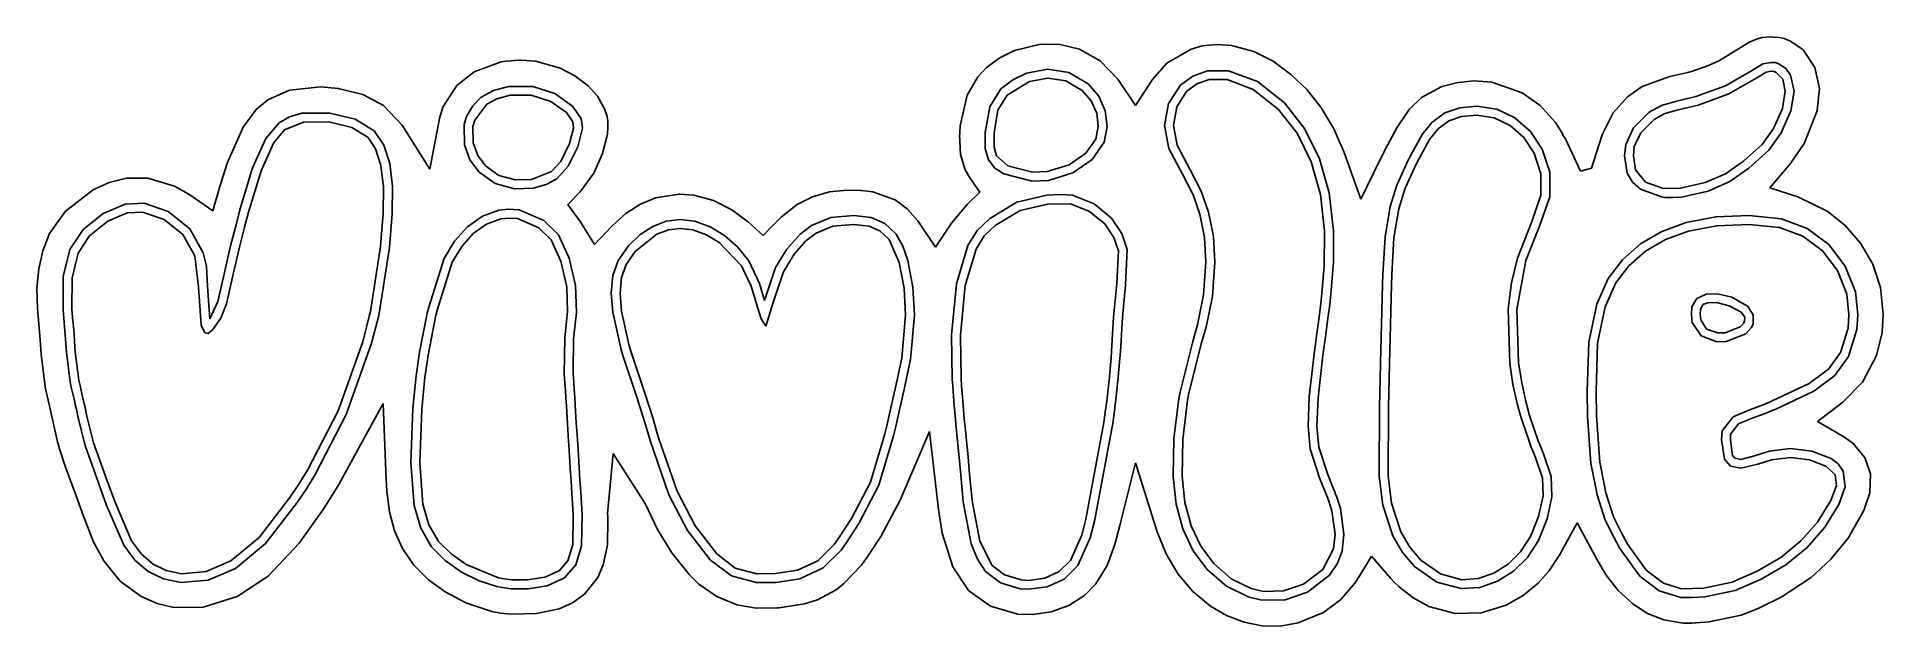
# Model space of a CAD drawing. Extents: x -1.8 to 96.1, y -1.8 to 29.4.
import ezdxf

# ---------------------------------------------------------------- set-up
doc = ezdxf.new("R2010")
doc.units = 0

msp = doc.modelspace()

# ---------------------------------------------------------------- linework, layer by layer
at = {"layer": 'Layer 1'}
for p, q in [((89.698275, 29.412666), (89.342316, 29.300303)), ((90.1146, 29.4373), (89.698275, 29.412666)), ((90.114608, 29.437341), (90.1146, 29.4373)), ((90.334762, 29.432621), (90.114608, 29.437341)), ((90.590245, 29.404965), (90.334762, 29.432621)), ((90.689477, 29.394473), (90.590245, 29.404965)), ((90.864737, 29.349596), (90.689477, 29.394473)), ((50.024457, 28.717139), (49.243878, 28.328963)), ((51.399447, 29.048362), (50.024457, 28.717139)), ((52.448135, 29.033249), (51.399447, 29.048362)), ((53.466627, 28.785376), (52.448135, 29.033249)), ((54.575957, 28.170146), (53.466627, 28.785376)), ((59.400729, 28.793891), (58.100699, 28.042974)), ((59.989441, 28.95955), (59.400729, 28.793891)), ((60.786479, 29.029094), (59.989441, 28.95955)), ((61.530066, 28.984504), (60.786479, 29.029094)), ((62.721086, 28.657418), (61.530066, 28.984504)), ((63.746296, 28.143816), (62.721086, 28.657418)), ((88.343648, 28.746947), (87.425113, 28.184407)), ((88.986884, 29.150163), (88.343648, 28.746947)), ((89.342316, 29.300303), (88.986884, 29.150163)), ((91.185252, 29.209694), (90.864737, 29.349596)), ((91.859469, 28.761289), (91.185252, 29.209694)), ((92.48804, 27.817121), (91.859469, 28.761289)), ((21.353686, 27.594552), (20.435234, 26.867438)), ((22.801246, 28.109194), (21.353686, 27.594552)), ((23.06336, 28.155701), (22.801246, 28.109194)), ((23.726877, 28.197434), (23.06336, 28.155701)), ((23.752118, 28.197534), (23.726877, 28.197434)), ((23.857947, 28.197451), (23.752118, 28.197534)), ((24.634961, 28.14842), (23.857947, 28.197451)), ((25.923061, 27.780838), (24.634961, 28.14842)), ((26.706408, 27.375937), (25.923061, 27.780838)), ((48.542937, 27.81101), (48.072648, 27.316647)), ((49.243878, 28.328963), (48.542937, 27.81101)), ((50.66045, 27.516762), (49.930768, 27.167395)), ((51.7901, 27.7214), (50.66045, 27.516762)), ((52.904748, 27.555005), (51.790088, 27.721403)), ((51.790088, 27.721403), (51.7901, 27.7214)), ((53.931038, 26.957626), (52.904748, 27.555005)), ((55.508334, 27.195981), (54.575957, 28.170146)), ((58.100699, 28.042974), (57.330224, 27.158167)), ((60.26399, 27.640268), (59.47859, 27.36274)), ((61.38485, 27.642852), (60.26399, 27.640268)), ((61.3848, 27.6428), (61.38485, 27.642852)), ((62.923313, 27.0669), (61.3848, 27.6428)), ((64.675426, 27.470808), (63.746296, 28.143816)), ((65.530572, 26.647628), (64.675426, 27.470808)), ((85.739195, 27.550136), (84.788508, 27.332684)), ((86.050503, 27.634342), (85.739195, 27.550136)), ((86.84039, 27.926269), (86.050503, 27.634342)), ((87.425113, 28.184407), (86.84039, 27.926269)), ((89.120003, 27.644867), (87.737663, 26.84285)), ((89.732886, 28.007118), (89.120003, 27.644867)), ((90.1649, 28.0898), (89.732886, 28.007118)), ((90.308045, 28.083603), (90.1649, 28.089804)), ((90.1649, 28.089804), (90.1649, 28.0898)), ((90.38194, 28.074302), (90.308045, 28.083603)), ((90.534903, 28.025209), (90.38194, 28.074302)), ((90.626886, 27.983351), (90.534903, 28.025209)), ((90.965785, 27.74764), (90.626886, 27.983351)), ((91.200302, 27.412011), (90.965785, 27.74764)), ((92.726281, 26.699881), (92.48804, 27.817121)), ((11.569696, 26.618701), (10.417576, 26.109683)), ((13.209446, 26.794527), (11.569696, 26.618701)), ((14.167232, 26.69795), (13.209446, 26.794527)), ((14.194366, 26.69358), (14.167232, 26.69795)), ((14.222558, 26.689101), (14.194366, 26.69358)), ((15.456038, 26.379219), (14.222558, 26.689101)), ((20.435234, 26.867438), (19.704954, 25.705368)), ((22.391557, 26.595286), (21.7418, 26.241843)), ((23.1846, 26.8108), (22.391557, 26.595286)), ((24.4688, 26.8098), (23.1846, 26.8108)), ((23.1846, 26.8108), (23.1846, 26.8108)), ((25.640203, 26.432152), (24.4688, 26.8098)), ((27.406181, 26.839842), (26.706408, 27.375937)), ((27.903296, 26.298736), (27.406181, 26.839842)), ((48.072648, 27.316647), (47.515855, 26.342442)), ((49.30859, 26.682189), (48.709506, 25.728696)), ((49.930768, 27.167395), (49.30859, 26.682189)), ((54.499572, 26.289781), (53.931038, 26.957626)), ((56.452733, 25.806091), (55.508334, 27.195981)), ((57.31156, 27.129361), (56.452733, 25.806091)), ((57.330224, 27.158167), (57.31156, 27.129361)), ((58.82532, 26.879075), (58.19832, 25.907361)), ((59.47859, 27.36274), (58.82532, 26.879075)), ((64.3479, 25.9375), (62.923313, 27.0669)), ((66.271896, 25.720548), (65.530572, 26.647628)), ((72.687854, 26.803761), (71.622054, 26.221062)), ((73.536924, 27.028027), (72.687854, 26.803761)), ((74.412044, 27.108102), (73.536924, 27.028027)), ((75.344658, 27.043999), (74.412044, 27.108102)), ((76.951818, 26.481749), (75.344658, 27.043999)), ((77.916577, 25.798158), (76.951818, 26.481749)), ((83.332718, 26.801852), (82.547036, 26.25919)), ((84.788508, 27.332684), (83.332718, 26.801852)), ((87.737663, 26.84285), (86.177553, 26.269759)), ((91.381879, 26.560701), (91.200302, 27.412011)), ((91.21667, 25.510514), (91.381879, 26.560701)), ((92.609014, 25.515961), (92.726281, 26.699881)), ((9.788513, 25.587592), (9.109941, 24.655518)), ((10.417576, 26.109683), (9.788513, 25.587592)), ((16.559868, 25.798633), (15.456038, 26.379219)), ((17.536723, 24.752593), (16.559868, 25.798633)), ((19.704954, 25.705368), (19.526537, 25.104433)), ((21.288333, 25.787438), (20.958386, 25.210383)), ((21.7418, 26.241843), (21.288333, 25.787438)), ((26.585424, 25.760215), (25.640203, 26.432152)), ((27.030873, 25.108059), (26.585424, 25.760215)), ((28.276282, 25.623287), (27.903296, 26.298736)), ((28.416738, 25.215339), (28.276282, 25.623287)), ((47.515855, 26.342442), (47.147716, 24.731052)), ((48.709506, 25.728696), (48.472465, 24.377939)), ((54.843353, 25.514291), (54.499572, 26.289781)), ((54.942462, 24.685582), (54.843353, 25.514291)), ((58.19832, 25.907361), (57.987648, 24.731925)), ((65.414381, 24.579166), (64.3479, 25.9375)), ((66.970832, 24.558563), (66.271896, 25.720548)), ((70.970549, 25.597622), (70.311501, 24.624396)), ((71.622054, 26.221062), (70.970549, 25.597622)), ((73.654433, 25.67726), (72.86058, 25.413501)), ((74.5535, 25.7618), (73.654433, 25.67726)), ((74.553516, 25.76181), (74.5535, 25.7618)), ((75.611231, 25.598956), (74.553516, 25.76181)), ((76.573949, 25.139317), (75.611231, 25.598956)), ((78.713838, 24.924529), (77.916577, 25.798158)), ((82.547036, 26.25919), (81.783617, 25.420795)), ((84.35584, 25.802864), (83.703813, 25.452239)), ((85.138863, 26.029981), (84.35584, 25.802864)), ((86.177553, 26.269759), (85.138863, 26.029981)), ((90.702335, 24.349471), (91.21667, 25.510514)), ((91.9255, 23.778171), (92.609014, 25.515961)), ((9.109941, 24.655518), (8.263067, 22.750058)), ((11.01693, 24.884886), (10.318266, 24.051863)), ((11.573401, 25.200474), (11.01693, 24.884886)), ((12.218412, 25.386972), (11.573401, 25.200474)), ((13.7041, 25.4032), (12.218412, 25.386972)), ((15.048625, 25.0812), (13.7041, 25.4032)), ((13.7041, 25.4032), (13.7041, 25.4032)), ((16.0543, 24.4595), (15.048625, 25.0812)), ((19.012893, 22.426523), (17.536723, 24.752593)), ((19.526537, 25.104433), (19.012893, 22.426523)), ((20.958386, 25.210383), (20.83798, 24.796972)), ((20.83798, 24.796972), (20.845214, 23.712802)), ((26.861892, 23.610995), (27.104771, 24.599564)), ((27.104771, 24.599564), (27.030873, 25.108059)), ((28.450179, 25.014093), (28.416738, 25.215339)), ((28.433792, 24.27363), (28.452802, 24.672449)), ((28.452802, 24.672449), (28.450179, 25.014093)), ((47.147716, 24.731052), (47.124164, 24.399906)), ((54.776981, 23.858076), (54.942462, 24.685582)), ((57.987648, 24.731925), (58.214507, 23.525795)), ((66.205345, 22.980104), (65.414381, 24.579166)), ((67.512806, 23.315288), (66.970832, 24.558563)), ((70.311501, 24.624396), (69.805963, 23.695813)), ((72.159848, 24.902422), (71.653897, 24.258348)), ((72.86058, 25.413501), (72.159848, 24.902422)), ((77.394355, 24.42016), (76.573949, 25.139317)), ((78.728826, 24.904205), (78.713838, 24.924529)), ((79.120807, 24.289476), (78.728826, 24.904205)), ((81.783617, 25.420795), (81.195375, 24.248955)), ((82.870789, 24.6249), (82.450144, 23.740201)), ((83.703813, 25.452239), (82.870789, 24.6249)), ((10.318266, 24.051863), (9.608409, 22.493981)), ((16.569194, 23.706362), (16.0543, 24.4595)), ((16.883653, 22.716898), (16.569194, 23.706362)), ((20.845214, 23.712802), (21.136434, 22.924283)), ((26.350942, 22.575821), (26.861892, 23.610995)), ((28.171905, 23.26165), (28.433792, 24.27363)), ((47.118056, 24.266352), (47.116922, 24.238667)), ((47.116922, 24.238667), (47.16041, 23.200687)), ((47.119056, 24.292222), (47.118056, 24.266352)), ((47.122881, 24.374635), (47.119056, 24.292222)), ((47.124164, 24.399906), (47.122881, 24.374635)), ((48.472465, 24.377939), (48.475817, 23.517565)), ((48.475817, 23.517565), (48.64455, 22.922219)), ((54.15121, 22.931509), (54.776981, 23.858076)), ((58.214507, 23.525795), (58.937459, 22.151205)), ((69.792864, 23.670566), (69.422492, 22.932028)), ((69.805963, 23.695813), (69.792864, 23.670566)), ((71.653897, 24.258348), (70.928918, 22.935102)), ((78.025136, 23.47875), (77.394355, 24.42016)), ((79.123724, 24.226554), (79.120807, 24.289476)), ((79.252698, 24.033093), (79.123724, 24.226554)), ((80.058996, 22.321633), (79.252698, 24.033093)), ((81.195375, 24.248955), (80.639314, 22.475575)), ((82.450144, 23.740201), (82.38348, 23.127836)), ((90.040614, 23.424754), (90.702335, 24.349471)), ((91.200405, 22.721221), (91.9255, 23.778171)), ((8.263067, 22.750058), (7.872754, 21.508258)), ((17.021416, 21.500632), (16.883653, 22.716898)), ((21.136434, 22.924283), (21.634312, 22.259142)), ((25.744652, 21.918595), (26.350942, 22.575821)), ((27.701852, 22.22152), (28.171905, 23.26165)), ((47.16041, 23.200687), (47.402347, 22.39557)), ((48.64455, 22.922219), (48.98448, 22.485769)), ((53.129541, 22.229756), (54.15121, 22.931509)), ((66.716403, 21.165797), (66.205345, 22.980104)), ((68.396952, 20.839998), (67.512806, 23.315288)), ((69.422492, 22.932028), (68.396952, 20.839998)), ((70.928918, 22.935102), (70.309836, 21.579112)), ((78.41891, 22.26539), (78.025136, 23.47875)), ((82.38348, 23.127836), (82.536443, 22.219882)), ((88.987195, 22.479301), (90.040614, 23.424754)), ((90.089805, 21.443681), (91.200405, 22.721221)), ((2.002232, 21.724443), (1.146992, 21.334385)), ((2.914412, 21.949904), (2.002232, 21.724443)), ((4.047472, 21.950693), (2.914412, 21.949904)), ((5.460572, 21.517107), (4.047472, 21.950693)), ((9.608409, 22.493981), (8.928176, 20.262953)), ((21.634312, 22.259142), (22.477421, 21.668645)), ((22.477421, 21.668645), (23.495182, 21.382194)), ((24.497182, 21.419401), (25.173939, 21.609612)), ((25.173939, 21.609612), (25.744652, 21.918595)), ((26.989248, 21.225683), (27.701852, 22.22152)), ((47.402347, 22.39557), (47.686458, 21.91827)), ((47.686458, 21.91827), (48.19451, 21.20082)), ((48.98448, 22.485769), (49.463104, 22.168778)), ((49.463104, 22.168778), (50.956554, 21.791024)), ((50.956554, 21.791024), (51.831951, 21.828231)), ((51.831951, 21.828231), (53.129541, 22.229756)), ((58.937459, 22.151205), (59.503101, 21.063101)), ((70.309836, 21.579112), (69.960504, 20.437582)), ((78.418381, 20.95901), (78.41891, 22.26539)), ((80.639314, 22.475575), (80.058996, 22.321633)), ((82.536443, 22.219882), (82.817838, 21.733774)), ((82.817838, 21.733774), (83.228804, 21.355475)), ((86.817305, 21.261806), (87.975375, 21.775986)), ((87.975375, 21.775986), (88.987195, 22.479301)), ((1.146992, 21.334385), (-0.326298, 20.188965)), ((2.8469, 20.567828), (1.686002, 20.079509)), ((3.85976, 20.61537), (2.8469, 20.567828)), ((5.12841, 20.180772), (3.85976, 20.61537)), ((6.216226, 21.09798), (5.460572, 21.517107)), ((7.495376, 20.220448), (6.216226, 21.09798)), ((7.872754, 21.508258), (7.495376, 20.220448)), ((17.006224, 20.067087), (17.021416, 21.500632)), ((23.495182, 21.382194), (24.497182, 21.419401)), ((26.327076, 20.548402), (26.989248, 21.225683)), ((30.974334, 20.897049), (30.158162, 20.5502)), ((32.241144, 21.104389), (30.974334, 20.897049)), ((32.266382, 21.104697), (32.241144, 21.104389)), ((33.017412, 21.04878), (32.266382, 21.104697)), ((34.054652, 20.767374), (33.017412, 21.04878)), ((35.03597, 20.276256), (34.054652, 20.767374)), ((39.304829, 20.959225), (38.498995, 20.547835)), ((40.20647, 21.219317), (39.304829, 20.959225)), ((41.140159, 21.316402), (40.20647, 21.219317)), ((41.876089, 21.298628), (41.140159, 21.316402)), ((41.90148, 21.296696), (41.876089, 21.298628)), ((42.516632, 21.21478), (41.90148, 21.296696)), ((43.691782, 20.792773), (42.516632, 21.21478)), ((44.346098, 20.310722), (43.691782, 20.792773)), ((48.19451, 21.20082), (47.509343, 20.554773)), ((50.144627, 20.670832), (48.712747, 19.816977)), ((51.735297, 21.045327), (50.144627, 20.670832)), ((52.4722, 21.0784), (51.735297, 21.045327)), ((52.472201, 21.07841), (52.4722, 21.0784)), ((53.103687, 21.039136), (52.472201, 21.07841)), ((54.244325, 20.589622), (53.103687, 21.039136)), ((55.171777, 19.831976), (54.244325, 20.589622)), ((59.503101, 21.063101), (59.864534, 20.031445)), ((66.943162, 19.161731), (66.716403, 21.165797)), ((77.88508, 19.40458), (78.418381, 20.95901)), ((83.228804, 21.355475), (84.345113, 20.951232)), ((84.345113, 20.951232), (84.526495, 20.927978)), ((84.526495, 20.927978), (84.954892, 20.916092)), ((84.954892, 20.916092), (85.414295, 20.941413)), ((85.414295, 20.941413), (86.817305, 21.261806)), ((91.575805, 20.953286), (90.089805, 21.443681)), ((93.174255, 20.186237), (91.575805, 20.953286)), ((-0.326298, 20.188965), (-1.159699, 19.020295)), ((1.686002, 20.079509), (0.61913, 19.228898)), ((6.271551, 19.266637), (5.12841, 20.180772)), ((8.928176, 20.262953), (8.728188, 19.465587)), ((16.869798, 18.275467), (17.006224, 20.067087)), ((21.794878, 19.924512), (21.003153, 19.367378)), ((22.674022, 20.253128), (21.794878, 19.924512)), ((23.1789, 20.301187), (22.674022, 20.253128)), ((23.178979, 20.301168), (23.1789, 20.301187)), ((23.754654, 20.263961), (23.178979, 20.301168)), ((25.048634, 19.707923), (23.754654, 20.263961)), ((25.833598, 18.942079), (25.048634, 19.707923)), ((26.740583, 19.985254), (26.327076, 20.548402)), ((26.963336, 19.676658), (26.740583, 19.985254)), ((27.740548, 18.432508), (26.963336, 19.676658)), ((29.412844, 20.068864), (28.684584, 19.413955)), ((30.158162, 20.5502), (29.412844, 20.068864)), ((31.550238, 19.663416), (30.840248, 19.392668)), ((32.291517, 19.75704), (31.550238, 19.663416)), ((33.070796, 19.665056), (32.291517, 19.75704)), ((33.883864, 19.373354), (33.070796, 19.665056)), ((35.911422, 19.613904), (35.03597, 20.276256)), ((36.692808, 18.911784), (35.911422, 19.613904)), ((37.658793, 19.904771), (37.18796, 19.426593)), ((38.498995, 20.547835), (37.658793, 19.904771)), ((40.274427, 19.860976), (39.25801, 19.43354)), ((41.5018, 19.968391), (40.274427, 19.860976)), ((42.428113, 19.858022), (41.501791, 19.96841)), ((41.501791, 19.96841), (41.5018, 19.968391)), ((43.151821, 19.54363), (42.428113, 19.858022)), ((44.896789, 19.687026), (44.346098, 20.310722)), ((45.837821, 18.296826), (44.896789, 19.687026)), ((47.509343, 20.554773), (46.6852, 19.567326)), ((48.712747, 19.816977), (48.04709, 19.174351)), ((55.725314, 19.014494), (55.171777, 19.831976)), ((59.864534, 20.031445), (60.110783, 18.793046)), ((69.960504, 20.437582), (69.686718, 18.839134)), ((85.65614, 19.589086), (84.367364, 19.117987)), ((87.230104, 19.892248), (85.65614, 19.589086)), ((89.0089, 19.968391), (87.230104, 19.892248)), ((89.008894, 19.968328), (89.0089, 19.968391)), ((90.713184, 19.792628), (89.008894, 19.968328)), ((92.077322, 19.27898), (90.713184, 19.792628)), ((94.11815, 19.427577), (93.174255, 20.186237)), ((-1.159699, 19.020295), (-1.523772, 18.099459)), ((0.61913, 19.228898), (-0.081406, 18.16241)), ((6.99031, 17.984012), (6.271551, 19.266637)), ((8.728188, 19.465587), (8.458437, 18.422237)), ((20.322357, 18.613863), (19.776, 17.6961)), ((21.003153, 19.367378), (20.322357, 18.613863)), ((26.398938, 17.702359), (25.833598, 18.942079)), ((28.684584, 19.413955), (27.740548, 18.432508)), ((30.170663, 18.956712), (29.550597, 18.36746)), ((30.840248, 19.392668), (30.170663, 18.956712)), ((34.641636, 18.913541), (33.883864, 19.373354)), ((35.327769, 18.302903), (34.641636, 18.913541)), ((37.18796, 19.426593), (36.692808, 18.911784)), ((38.649263, 18.984473), (37.949984, 18.186583)), ((39.25801, 19.43354), (38.649263, 18.984473)), ((43.748167, 18.97674), (43.151821, 19.54363)), ((44.108842, 18.342145), (43.748167, 18.97674)), ((46.6852, 19.567326), (45.837821, 18.296826)), ((48.04709, 19.174351), (47.558817, 18.379857)), ((56.00325, 18.158696), (55.725314, 19.014494)), ((60.110783, 18.793046), (60.183375, 17.493105)), ((66.951946, 18.034151), (66.943162, 19.161731)), ((69.686718, 18.839134), (69.564145, 16.838322)), ((77.156442, 17.57317), (77.88508, 19.40458)), ((84.367364, 19.117987), (83.229588, 18.457636)), ((93.224767, 18.42178), (92.077322, 19.27898)), ((94.907225, 18.508907), (94.11815, 19.427577)), ((-1.523772, 18.099459), (-1.741456, 17.132795)), ((-0.081406, 18.16241), (-0.43817, 16.727758)), ((7.15655, 17.274647), (6.99031, 17.984012)), ((8.458437, 18.422237), (8.122024, 16.949977)), ((16.318928, 14.778007), (16.869798, 18.275467)), ((19.776, 17.6961), (18.9508, 15.1015)), ((26.742134, 16.255834), (26.398938, 17.702359)), ((29.550597, 18.36746), (29.00541, 17.587664)), ((35.925916, 17.558726), (35.327769, 18.302903)), ((37.949984, 18.186583), (37.347533, 17.201643)), ((44.364664, 17.58355), (44.108842, 18.342145)), ((47.558817, 18.379857), (46.946635, 16.336816)), ((55.919533, 16.279746), (56.00325, 18.158696)), ((66.941098, 17.492583), (66.951946, 18.034151)), ((83.229588, 18.457636), (82.272722, 17.624425)), ((94.097108, 17.27978), (93.224767, 18.42178)), ((95.552286, 17.380538), (94.907225, 18.508907)), ((-1.741456, 17.132795), (-1.834109, 16.110785)), ((-0.43817, 16.727758), (-0.447988, 14.951128)), ((7.214069, 16.193942), (7.15655, 17.274647)), ((8.122024, 16.949977), (7.771141, 15.414667)), ((28.722932, 16.782626), (28.635925, 15.850304)), ((29.00541, 17.587664), (28.722932, 16.782626)), ((36.495391, 16.368616), (35.925916, 17.558726)), ((37.347533, 17.201643), (36.771343, 15.466863)), ((44.632421, 16.164429), (44.364664, 17.58355)), ((60.183375, 17.493105), (60.059352, 15.759875)), ((66.805179, 15.80225), (66.89768, 16.86523)), ((66.89768, 16.86523), (66.912153, 17.079687)), ((66.912153, 17.079687), (66.917842, 17.147383)), ((66.913714, 17.130331), (66.932843, 17.296729)), ((66.917842, 17.147383), (66.913714, 17.130331)), ((66.932843, 17.296729), (66.941098, 17.492583)), ((69.564145, 16.838322), (69.547106, 16.324659)), ((76.683642, 14.982486), (77.156442, 17.57317)), ((82.272722, 17.624425), (81.52668, 16.634746)), ((94.635934, 15.911728), (94.097108, 17.27978)), ((95.964155, 16.147787), (95.552286, 17.380538)), ((-1.834109, 16.110785), (-1.808426, 15.056775)), ((7.330858, 14.484492), (7.214069, 16.193942)), ((26.78806, 14.831739), (26.742134, 16.255834)), ((28.635925, 15.850304), (28.710339, 14.834344)), ((36.771343, 15.466863), (36.495391, 16.368616)), ((44.71503, 14.67624), (44.632421, 16.164429)), ((46.946635, 16.336816), (46.687037, 13.635447)), ((55.748483, 14.556856), (55.919533, 16.279746)), ((60.059352, 15.759875), (59.730174, 14.163075)), ((66.728181, 15.104619), (66.805179, 15.80225)), ((69.547106, 16.324659), (69.513517, 14.885469)), ((81.52668, 16.634746), (80.912765, 15.269456)), ((94.756856, 14.708188), (94.635934, 15.911728)), ((96.104139, 14.742017), (95.964155, 16.147787)), ((-1.808426, 15.056775), (-1.806509, 15.031187)), ((-1.806509, 15.031187), (-1.755887, 14.4405)), ((-0.447988, 14.951128), (-0.410265, 14.519114)), ((7.771141, 15.414667), (7.330858, 14.484492)), ((16.260534, 14.523759), (16.318928, 14.778007)), ((18.876386, 14.787308), (18.466076, 12.717668)), ((18.9508, 15.1015), (18.876386, 14.787308)), ((26.637166, 13.422009), (26.78806, 14.831739)), ((28.710339, 14.834344), (29.135119, 12.928524)), ((66.652735, 14.52481), (66.728181, 15.104619)), ((69.513517, 14.885469), (69.481476, 13.484009)), ((76.763187, 12.17557), (76.683642, 14.982486)), ((80.912765, 15.269456), (80.488106, 13.245254)), ((86.408026, 14.72634), (86.420435, 14.990923)), ((86.433347, 14.434368), (86.408026, 14.72634)), ((86.420435, 14.990923), (86.537978, 15.239115)), ((86.537978, 15.239115), (86.809557, 15.339222)), ((86.809557, 15.339222), (87.263275, 15.34594)), ((87.26327, 15.345941), (87.939713, 15.18471)), ((87.263275, 15.34594), (87.26327, 15.345941)), ((87.939713, 15.18471), (88.574815, 14.834861)), ((88.574815, 14.834861), (88.76223, 14.570601)), ((94.71293, 13.92064), (94.756856, 14.708188)), ((96.052418, 13.763677), (96.104139, 14.742017)), ((-1.755887, 14.4405), (-1.663126, 13.38098)), ((-0.410265, 14.519114), (-0.351354, 13.859207)), ((-0.351354, 13.859207), (-0.270739, 12.723357)), ((15.905001, 13.138829), (16.260534, 14.523759)), ((44.516077, 12.32341), (44.71503, 14.67624)), ((55.647198, 12.730096), (55.748483, 14.556856)), ((59.730174, 14.163075), (59.482646, 13.292328)), ((66.535945, 13.652513), (66.652735, 14.52481)), ((86.736386, 13.941707), (86.433347, 14.434368)), ((87.332516, 13.73777), (86.736386, 13.941707)), ((87.722673, 13.75379), (87.332516, 13.73777)), ((88.52469, 14.061265), (87.722673, 13.75379)), ((88.718994, 14.26332), (88.52469, 14.061265)), ((88.755165, 14.357888), (88.718994, 14.26332)), ((88.76223, 14.570601), (88.755165, 14.357888)), ((94.266446, 12.48817), (94.71293, 13.92064)), ((95.750802, 12.548717), (96.052418, 13.763677)), ((-1.663126, 13.38098), (-1.614184, 12.601563)), ((14.571231, 9.421749), (15.905001, 13.138829)), ((26.613909, 11.609719), (26.637166, 13.422009)), ((29.135119, 12.928524), (29.247257, 12.538367)), ((46.687037, 13.635447), (46.722176, 11.291927)), ((59.482646, 13.292328), (58.797416, 10.534878)), ((66.385051, 12.562663), (66.535945, 13.652513)), ((69.463379, 12.860275), (69.395166, 9.828935)), ((69.481476, 13.484009), (69.463379, 12.860275)), ((80.488106, 13.245254), (80.404787, 10.632016)), ((-1.614184, 12.601563), (-1.370609, 10.784083)), ((-0.270739, 12.723357), (-0.068168, 11.137407)), ((18.466076, 12.717668), (18.282108, 11.460898)), ((29.247257, 12.538367), (29.965558, 10.392247)), ((44.160028, 10.66718), (44.516077, 12.32341)), ((55.512854, 11.195306), (55.622407, 12.394716)), ((55.622407, 12.394716), (55.647198, 12.730096)), ((66.130803, 10.300793), (66.385051, 12.562663)), ((76.933719, 11.09553), (76.763187, 12.17557)), ((93.546079, 11.48358), (94.266446, 12.48817)), ((95.012822, 11.133857), (95.750802, 12.548717)), ((-1.370609, 10.784083), (-1.234976, 10.167604)), ((-0.068168, 11.137407), (-0.01029, 10.862489)), ((-0.01029, 10.862489), (0.132854, 10.234621)), ((18.282108, 11.460898), (18.107442, 9.739558)), ((26.647498, 11.105358), (26.613909, 11.609719)), ((26.672289, 10.738972), (26.647498, 11.105358)), ((46.722176, 11.291927), (46.748026, 10.91469)), ((46.748026, 10.91469), (46.806935, 10.09562)), ((55.38728, 10.069276), (55.512854, 11.195306)), ((77.151794, 10.110062), (76.933719, 11.09553)), ((92.422803, 10.65259), (93.546079, 11.48358)), ((93.970702, 10.065017), (95.012822, 11.133857)), ((-1.234976, 10.167604), (-1.037536, 9.301765)), ((0.132854, 10.234621), (0.215536, 9.877537)), ((0.215536, 9.877537), (0.256877, 9.689435)), ((14.827045, 6.862965), (16.533805, 9.994755)), ((16.533805, 9.994755), (16.685798, 5.957435)), ((26.698139, 10.327628), (26.672289, 10.738972)), ((26.722428, 9.906982), (26.698139, 10.327628)), ((26.780305, 8.971123), (26.722428, 9.906982)), ((29.965558, 10.392247), (30.398088, 9.045047)), ((43.836017, 9.27502), (44.160028, 10.66718)), ((46.806935, 10.09562), (46.889618, 9.147358)), ((55.3108, 9.465179), (55.38728, 10.069276)), ((58.747291, 10.264094), (58.480642, 8.122624)), ((58.797416, 10.534878), (58.747291, 10.264094)), ((66.071367, 8.796311), (66.130803, 10.300793)), ((69.395166, 9.828935), (69.380191, 6.137175)), ((77.220006, 9.842895), (77.151794, 10.110062)), ((77.35488, 9.367472), (77.220006, 9.842895)), ((80.404787, 10.632016), (80.422885, 9.321506)), ((90.413979, 9.69816), (92.422803, 10.65259)), ((92.628742, 9.047757), (93.970702, 10.065017)), ((-1.037536, 9.301765), (-0.780451, 8.130375)), ((0.256877, 9.689435), (0.347311, 9.243985)), ((0.347311, 9.243985), (0.723926, 7.769416)), ((12.921721, 6.224529), (14.571231, 9.421749)), ((18.107442, 9.739558), (18.009774, 6.845168)), ((26.821647, 8.341188), (26.780305, 8.971123)), ((30.398088, 9.045047), (30.566037, 8.467822)), ((43.72698, 8.786678), (43.836017, 9.27502)), ((46.889618, 9.147358), (46.931993, 8.705525)), ((54.275722, 3.757008), (55.235867, 8.928778)), ((55.235867, 8.928778), (55.3108, 9.465179)), ((77.813767, 8.011482), (77.35488, 9.367472)), ((80.422885, 9.321506), (80.422885, 9.320977)), ((80.422885, 9.320977), (80.603235, 6.823457)), ((88.017227, 8.378345), (88.441491, 8.920947)), ((88.441491, 8.920947), (89.161858, 9.21912)), ((89.161858, 9.21912), (89.843471, 9.461999)), ((89.843471, 9.461999), (90.069814, 9.5545)), ((90.069814, 9.5545), (90.312691, 9.653718)), ((90.312691, 9.653718), (90.413979, 9.69816)), ((93.963232, 8.265825), (92.628742, 9.047757)), ((-0.780451, 8.130375), (-0.762083, 8.060864)), ((-0.762083, 8.060864), (-0.75534, 8.035717)), ((-0.75534, 8.035717), (-0.744765, 7.996409)), ((-0.744765, 7.996409), (-0.737924, 7.971591)), ((-0.737924, 7.971591), (-0.653748, 7.675407)), ((26.839215, 8.049216), (26.821647, 8.341188)), ((26.85419, 7.814605), (26.839215, 8.049216)), ((30.566037, 8.467822), (30.691095, 8.043042)), ((30.691095, 8.043042), (31.696715, 5.158472)), ((42.832073, 5.659046), (43.611225, 8.281283)), ((43.611225, 8.281283), (43.72698, 8.786678)), ((43.964239, 4.868588), (45.522019, 8.519738)), ((45.522019, 8.519738), (45.998912, 4.380958)), ((46.931993, 8.705525), (47.09064, 7.126815)), ((58.480642, 8.122624), (58.442402, 6.129464)), ((66.167492, 7.684423), (66.071367, 8.796311)), ((77.877328, 7.851285), (77.813767, 8.011482)), ((78.092302, 7.324703), (77.877328, 7.851285)), ((88.003284, 8.077588), (88.0131, 8.355607)), ((88.121621, 7.243532), (88.003284, 8.077588)), ((88.0131, 8.355607), (88.017227, 8.378345)), ((94.502388, 7.895324), (93.963232, 8.265825)), ((95.135537, 7.130447), (94.502388, 7.895324)), ((-0.653748, 7.675407), (-0.646297, 7.650459)), ((-0.646297, 7.650459), (-0.275876, 6.521539)), ((0.723926, 7.769416), (1.452151, 5.732575)), ((14.181009, 5.705545), (14.827045, 6.862965)), ((26.87279, 7.552089), (26.85419, 7.814605)), ((26.930668, 6.605895), (26.87279, 7.552089)), ((28.433639, 4.172702), (28.733722, 7.339922)), ((28.733722, 7.339922), (30.447362, 4.652632)), ((47.09064, 7.126815), (47.157302, 6.401279)), ((66.643432, 6.230253), (66.167492, 7.684423)), ((78.500728, 6.121084), (78.092302, 7.324703)), ((88.244094, 7.091087), (88.121621, 7.243532)), ((88.552087, 7.031659), (88.244094, 7.091087)), ((89.290541, 7.219244), (88.552087, 7.031659)), ((90.068788, 7.475559), (89.290541, 7.219244)), ((91.201602, 7.605566), (90.068788, 7.475559)), ((92.319298, 7.465224), (91.201602, 7.605566)), ((93.346678, 7.081528), (92.319298, 7.465224)), ((93.723828, 6.794214), (93.346678, 7.081528)), ((95.436275, 6.259323), (95.135537, 7.130447)), ((-0.275876, 6.521539), (-0.267006, 6.496664)), ((-0.267006, 6.496664), (-0.048397, 5.894085)), ((-0.048397, 5.894085), (-0.038415, 5.867208)), ((12.458701, 5.469537), (12.921721, 6.224529)), ((16.685798, 5.957435), (16.721893, 5.373833)), ((18.009774, 6.845168), (18.181856, 4.585878)), ((26.972525, 5.929968), (26.930668, 6.605895)), ((27.01335, 5.272645), (26.972525, 5.929968)), ((47.157302, 6.401279), (47.308715, 4.776579)), ((55.625759, 3.601218), (56.441634, 6.850768)), ((56.441634, 6.850768), (57.598984, 3.184868)), ((58.442402, 6.129464), (58.60678, 4.664293)), ((66.935921, 5.512468), (66.643432, 6.230253)), ((69.380191, 6.137175), (69.567775, 4.608075)), ((78.537754, 5.056113), (78.500728, 6.121084)), ((80.603235, 6.823457), (80.860066, 5.518107)), ((93.988448, 6.414124), (93.723828, 6.794214)), ((94.091283, 5.572316), (93.988448, 6.414124)), ((95.403886, 5.260918), (95.436275, 6.259323)), ((-0.038415, 5.867208), (0.247138, 5.108583)), ((0.247138, 5.108583), (0.632725, 4.026273)), ((1.452151, 5.732575), (1.846442, 4.640135)), ((11.97656, 4.744001), (12.458701, 5.469537)), ((13.35704, 4.381051), (13.816329, 5.099685)), ((13.816329, 5.099685), (14.181009, 5.705545)), ((16.721893, 5.373833), (16.7241, 5.348698)), ((16.7241, 5.348698), (16.873141, 4.250258)), ((27.046939, 4.720741), (27.01335, 5.272645)), ((31.696715, 5.158472), (32.684511, 3.255432)), ((41.773615, 3.627313), (42.832073, 5.659046)), ((67.017053, 5.31093), (66.935921, 5.512468)), ((67.060976, 5.194658), (67.017053, 5.31093)), ((67.060977, 5.194129), (67.060976, 5.194658)), ((67.119889, 5.030315), (67.060977, 5.194129)), ((67.31626, 4.423635), (67.119889, 5.030315)), ((78.283499, 3.872542), (78.537754, 5.056113)), ((80.860066, 5.518107), (80.942232, 5.162574)), ((80.942232, 5.162574), (81.361326, 3.805034)), ((93.749704, 4.640074), (94.091283, 5.572316)), ((95.091206, 4.322203), (95.403886, 5.260918)), ((0.632725, 4.026273), (1.189519, 2.608243)), ((1.846442, 4.640135), (2.77765, 2.476445)), ((10.291024, 2.571804), (11.97656, 4.744001)), ((12.07722, 2.592481), (13.35704, 4.381051)), ((16.873141, 4.250258), (17.134988, 3.247831)), ((18.181856, 4.585878), (18.526671, 3.385445)), ((27.089831, 4.067552), (27.046939, 4.720741)), ((27.060375, 2.444912), (27.089831, 4.067552)), ((28.445816, 3.975861), (28.433639, 4.172702)), ((28.457171, 3.78286), (28.445816, 3.975861)), ((30.447362, 4.652632), (31.089202, 3.315432)), ((42.932989, 2.935758), (43.964239, 4.868588)), ((45.998912, 4.380958), (46.187689, 3.144738)), ((47.308715, 4.776579), (47.728021, 2.558614)), ((58.60678, 4.664293), (58.960841, 3.34877)), ((67.50591, 3.076435), (67.31626, 4.423635)), ((69.567775, 4.608075), (70.092808, 2.987505)), ((93.010457, 3.433455), (93.749704, 4.640074)), ((94.257526, 2.864643), (95.091206, 4.322203)), ((17.134988, 3.247831), (17.551281, 2.299768)), ((18.526671, 3.385445), (19.104279, 2.391698)), ((28.435767, 2.54881), (28.457171, 3.78286)), ((31.089202, 3.315432), (31.854806, 2.071607)), ((32.684511, 3.255432), (33.893995, 1.694092)), ((41.111639, 2.628925), (41.773615, 3.627313)), ((46.187689, 3.144738), (46.192704, 3.119581)), ((46.192704, 3.119581), (46.747427, 1.336771)), ((54.043177, 2.875409), (54.275722, 3.757008)), ((55.380884, 2.651821), (55.625759, 3.601218)), ((57.598984, 3.184868), (58.069432, 2.023349)), ((58.960841, 3.34877), (59.50772, 2.187885)), ((67.404625, 2.158146), (67.50591, 3.076435)), ((70.092808, 2.987505), (70.610751, 2.103373)), ((77.818935, 2.733773), (78.283499, 3.872542)), ((78.949031, 1.994137), (79.873251, 3.662697)), ((79.873251, 3.662697), (80.932481, 1.714287)), ((81.361326, 3.805034), (81.815562, 2.912583)), ((92.072365, 2.368197), (93.010457, 3.433455)), ((1.189519, 2.608243), (1.200236, 2.585161)), ((1.200236, 2.585161), (1.70766, 1.645797)), ((2.77765, 2.476445), (3.367254, 1.688853)), ((8.69821, 1.248611), (10.291024, 2.571804)), ((10.43641, 0.847031), (12.07722, 2.592481)), ((17.551281, 2.299768), (18.159601, 1.420475)), ((19.104279, 2.391698), (19.818752, 1.676122)), ((26.753416, 1.449625), (27.060375, 2.444912)), ((28.197397, 1.434332), (28.418735, 2.410748)), ((28.418735, 2.410748), (28.433162, 2.525694)), ((28.433162, 2.525694), (28.435767, 2.54881)), ((31.854806, 2.071607), (32.764902, 0.929702)), ((39.881225, 1.285339), (40.825352, 2.226366)), ((40.825352, 2.226366), (41.111639, 2.628925)), ((42.279363, 1.953932), (42.932989, 2.935758)), ((47.728021, 2.558614), (48.058132, 1.740522)), ((53.381204, 1.404179), (54.043177, 2.875409)), ((54.934008, 1.411655), (55.358411, 2.572785)), ((55.358411, 2.572785), (55.365487, 2.597649)), ((55.365487, 2.597649), (55.373873, 2.626953)), ((55.373873, 2.626953), (55.380884, 2.651821)), ((58.069432, 2.023349), (58.712594, 0.948308)), ((59.50772, 2.187885), (60.250552, 1.186624)), ((67.137696, 1.489949), (67.404625, 2.158146)), ((70.610751, 2.103373), (71.252938, 1.351435)), ((77.232903, 1.835182), (77.818935, 2.733773)), ((78.370624, 1.107631), (78.949031, 1.994137)), ((81.815562, 2.912583), (82.142674, 2.308486)), ((82.142674, 2.308486), (83.199974, 0.832096)), ((90.942515, 1.448629), (92.072365, 2.368197)), ((93.337548, 1.737712), (94.257526, 2.864643)), ((1.70766, 1.645797), (2.586561, 0.580251)), ((3.367254, 1.688853), (4.071873, 1.091031)), ((4.071873, 1.091031), (4.88295, 0.691631)), ((7.255024, 0.631921), (8.69821, 1.248611)), ((18.159601, 1.420475), (18.935651, 0.652435)), ((19.818752, 1.676122), (20.693329, 1.057418)), ((20.693329, 1.057418), (21.626182, 0.594606)), ((26.154218, 0.749952), (26.753416, 1.449625)), ((27.916046, 0.765375), (28.197397, 1.434332)), ((33.893995, 1.694092), (35.007343, 0.853411)), ((38.643055, 0.706564), (39.881225, 1.285339)), ((40.978447, 0.44936), (41.915836, 1.43161)), ((41.915836, 1.43161), (42.279363, 1.953932)), ((46.747427, 1.336771), (47.582617, 0.089291)), ((48.058132, 1.740522), (48.491585, 1.092569)), ((48.491585, 1.092569), (49.292117, 0.481713)), ((52.654117, 0.687945), (53.381204, 1.404179)), ((54.335923, 0.432697), (54.934008, 1.411655)), ((60.250552, 1.186624), (61.266288, 0.311294)), ((66.734782, 0.897917), (67.137696, 1.489949)), ((68.342463, 0.873483), (68.963035, 1.893393)), ((68.963035, 1.893393), (69.990815, 0.721063)), ((71.252938, 1.351435), (72.423828, 0.529499)), ((75.657274, 0.567857), (76.504506, 1.105126)), ((76.504506, 1.105126), (77.232903, 1.835182)), ((77.812252, 0.474666), (78.355055, 1.087482)), ((78.355055, 1.087482), (78.370624, 1.107631)), ((80.932481, 1.714287), (81.415222, 0.896211)), ((89.627994, 0.679084), (90.942515, 1.448629)), ((92.263566, 0.756123), (93.337548, 1.737712)), ((2.586561, 0.580251), (3.70011, -0.236103)), ((4.88295, 0.691631), (5.79193, 0.499305)), ((5.79193, 0.499305), (7.255024, 0.631921)), ((8.78442, -0.234979), (10.43641, 0.847031)), ((18.935651, 0.652435), (19.820301, 0.011615)), ((19.820301, 0.011615), (20.914361, -0.570248)), ((21.626182, 0.594606), (22.559359, 0.298292)), ((22.559359, 0.298292), (22.74436, 0.256951)), ((22.74436, 0.256951), (23.322102, 0.173234)), ((23.322102, 0.173234), (24.228506, 0.172705)), ((24.228506, 0.172705), (25.240846, 0.329285)), ((25.240846, 0.329285), (26.154218, 0.749952)), ((27.221355, -0.118251), (27.916046, 0.765375)), ((32.764902, 0.929702), (33.288399, 0.410335)), ((33.288399, 0.410335), (34.230164, -0.24617)), ((35.007343, 0.853411), (36.316585, 0.497782)), ((36.316585, 0.497782), (37.386285, 0.508127)), ((37.386285, 0.508127), (38.643055, 0.706564)), ((39.57129, -0.405772), (40.565232, 0.113977)), ((40.565232, 0.113977), (40.978447, 0.44936)), ((47.582617, 0.089291), (48.753127, -0.753058)), ((49.292117, 0.481713), (50.321445, 0.176347)), ((50.321445, 0.176347), (50.776197, 0.147926)), ((50.776197, 0.147926), (51.766343, 0.27971)), ((51.766343, 0.27971), (52.654117, 0.687945)), ((53.739856, -0.17873), (54.335923, 0.432697)), ((58.712594, 0.948308), (59.493363, 0.030417)), ((59.493363, 0.030417), (60.418554, -0.741362)), ((61.266288, 0.311294), (62.426642, -0.257726)), ((65.573735, -0.010714), (66.734782, 0.897917)), ((67.34262, -0.405431), (68.089226, 0.465797)), ((68.089226, 0.465797), (68.342463, 0.873483)), ((69.990815, 0.721063), (70.176027, 0.523372)), ((70.176027, 0.523372), (70.431402, 0.275357)), ((70.431402, 0.275357), (71.174973, -0.306248)), ((72.423828, 0.529499), (73.720998, 0.180445)), ((73.720998, 0.180445), (74.714735, 0.247623)), ((74.714735, 0.247623), (75.657274, 0.567857)), ((77.016266, -0.190995), (77.812252, 0.474666)), ((81.415222, 0.896211), (82.057025, 0.078587)), ((82.057025, 0.078587), (82.819932, -0.626729)), ((83.199974, 0.832096), (84.230163, 0.058893)), ((84.230163, 0.058893), (85.371414, -0.291864)), ((86.645754, -0.260908), (88.258054, 0.087392)), ((88.258054, 0.087392), (89.627994, 0.679084)), ((90.705648, -0.277755), (92.243318, 0.740015)), ((92.243318, 0.740015), (92.263566, 0.756123)), ((3.70011, -0.236103), (4.536422, -0.603971)), ((4.536422, -0.603971), (5.42537, -0.814428)), ((5.42537, -0.814428), (6.99191, -0.79936)), ((6.99191, -0.79936), (8.78442, -0.234979)), ((20.914361, -0.570248), (22.305261, -1.025757)), ((24.659935, -1.140935), (25.866605, -0.888365)), ((25.866605, -0.888365), (26.583127, -0.571549)), ((26.583127, -0.571549), (27.221355, -0.118251)), ((34.230164, -0.24617), (35.292739, -0.679905)), ((35.292739, -0.679905), (36.326539, -0.853765)), ((36.326539, -0.853765), (37.419709, -0.841518)), ((37.419709, -0.841518), (37.445048, -0.839425)), ((37.445048, -0.839425), (37.470621, -0.837253)), ((37.470621, -0.837253), (37.520329, -0.83286)), ((37.520329, -0.83286), (37.546295, -0.830465)), ((37.546295, -0.830465), (38.884365, -0.624081)), ((38.884365, -0.624081), (39.57129, -0.405772)), ((48.753127, -0.753058), (50.205987, -1.166681)), ((51.979472, -1.05726), (52.917363, -0.713057)), ((52.917363, -0.713057), (53.739856, -0.17873)), ((60.418554, -0.741362), (61.275811, -1.241933)), ((62.426642, -0.257726), (63.154245, -0.431359)), ((63.154245, -0.431359), (64.377897, -0.41257)), ((64.377897, -0.41257), (65.573735, -0.010714)), ((66.417736, -1.085093), (67.34262, -0.405431)), ((71.174973, -0.306248), (72.002752, -0.759473)), ((72.002752, -0.759473), (73.408212, -1.143636)), ((74.778572, -1.110347), (76.114932, -0.704534)), ((76.114932, -0.704534), (77.016266, -0.190995)), ((82.819932, -0.626729), (83.604364, -1.132666)), ((85.371414, -0.291864), (85.98998, -0.293981)), ((85.98998, -0.293981), (86.645754, -0.260908)), ((88.583421, -1.226957), (89.257261, -0.965977)), ((89.257261, -0.965977), (89.4583, -0.880619)), ((89.4583, -0.880619), (89.482708, -0.87008)), ((89.482708, -0.87008), (90.705648, -0.277755)), ((22.305261, -1.025757), (22.75255, -1.115264)), ((22.75255, -1.115264), (23.325525, -1.179047)), ((23.325525, -1.179047), (24.659935, -1.140935)), ((50.205987, -1.166681), (50.989843, -1.196223)), ((50.989843, -1.196223), (51.979472, -1.05726)), ((61.275811, -1.241933), (62.202074, -1.598414)), ((62.202074, -1.598414), (63.154046, -1.790505)), ((63.154046, -1.790505), (64.123505, -1.805406)), ((64.123505, -1.805406), (65.078886, -1.638824)), ((65.078886, -1.638824), (66.417736, -1.085093)), ((73.408212, -1.143636), (74.778572, -1.110347)), ((83.604364, -1.132666), (84.469032, -1.482904)), ((84.469032, -1.482904), (85.500622, -1.650151)), ((85.500622, -1.650151), (85.952306, -1.643041)), ((85.952306, -1.643041), (86.123696, -1.637996)), ((86.123696, -1.637996), (86.174555, -1.636596)), ((86.174555, -1.636596), (86.879991, -1.589631)), ((86.879991, -1.589631), (88.583421, -1.226957))]:
    msp.add_line(p, q, dxfattribs=at)
at = {"layer": 'Text'}
for p, q in [((89.402624, 27.267278), (89.902254, 27.567033)), ((89.902254, 27.567033), (90.164986, 27.618074)), ((90.164986, 27.618074), (90.323703, 27.603575)), ((90.323703, 27.603575), (90.434505, 27.552481)), ((90.434505, 27.552481), (90.785712, 27.192946)), ((49.64132, 26.347522), (50.81853, 27.072425)), ((50.81853, 27.072425), (51.798808, 27.249709)), ((51.798808, 27.249709), (52.75445, 27.108281)), ((52.75445, 27.108281), (53.618582, 26.604441)), ((53.618582, 26.604441), (54.100642, 26.03992)), ((58.637906, 25.73635), (59.159186, 26.545387)), ((59.159186, 26.545387), (59.697755, 26.949288)), ((59.697755, 26.949288), (60.360386, 27.178509)), ((60.360386, 27.178509), (61.30207, 27.178509)), ((61.30207, 27.178509), (62.688517, 26.658241)), ((62.688517, 26.658241), (64.01069, 25.607769)), ((87.927594, 26.411159), (89.402624, 27.267278)), ((90.910405, 26.559287), (90.766818, 25.645458)), ((90.785712, 27.192946), (90.910405, 26.559287)), ((21.392867, 25.026407), (22.025436, 25.865372)), ((22.025436, 25.865372), (22.562489, 26.15413)), ((22.562489, 26.15413), (23.268056, 26.346255)), ((23.268056, 26.346255), (24.384746, 26.345788)), ((24.384746, 26.345788), (25.431232, 26.010242)), ((25.431232, 26.010242), (26.251446, 25.426788)), ((48.943581, 24.351392), (49.141217, 25.561265)), ((49.141217, 25.561265), (49.64132, 26.347522)), ((54.100642, 26.03992), (54.389029, 25.392004)), ((58.45945, 24.734707), (58.637906, 25.73635)), ((64.01069, 25.607769), (65.015787, 24.327477)), ((84.533613, 25.369348), (85.235874, 25.568112)), ((85.235874, 25.568112), (86.291024, 25.811921)), ((86.291024, 25.811921), (87.927594, 26.411159)), ((90.766818, 25.645458), (90.288916, 24.576357)), ((10.723041, 23.809178), (11.301263, 24.508586)), ((11.301263, 24.508586), (12.306616, 24.919639)), ((12.306616, 24.919639), (13.642973, 24.935436)), ((13.642973, 24.935436), (14.878704, 24.629276)), ((14.878704, 24.629276), (15.718373, 24.128363)), ((21.298432, 24.693068), (21.392867, 25.026407)), ((21.305605, 23.815009), (21.298432, 24.693068)), ((26.251446, 25.426788), (26.590593, 24.938757)), ((26.633009, 24.601392), (26.424176, 23.786846)), ((26.590593, 24.938757), (26.633009, 24.601392)), ((54.471342, 24.705336), (54.335178, 24.024561)), ((54.389029, 25.392004), (54.471342, 24.705336)), ((58.655642, 23.693027), (58.45945, 24.734707)), ((72.040842, 23.992766), (72.493627, 24.568951)), ((72.493627, 24.568951), (73.070597, 24.990781)), ((73.070597, 24.990781), (73.747274, 25.212764)), ((73.747274, 25.212764), (74.552417, 25.290141)), ((74.552417, 25.290141), (75.472979, 25.148386)), ((75.472979, 25.148386), (76.316507, 24.745387)), ((76.316507, 24.745387), (77.040627, 24.109232)), ((83.255515, 24.351355), (83.969184, 25.062206)), ((83.969184, 25.062206), (84.533613, 25.369348)), ((90.288916, 24.576357), (89.69084, 23.736518)), ((10.054396, 22.334027), (10.723041, 23.809178)), ((15.718373, 24.128363), (16.13328, 23.502653)), ((21.548682, 23.14827), (21.305605, 23.815009)), ((26.424176, 23.786846), (25.963368, 22.840011)), ((48.939897, 23.583469), (48.943581, 24.351392)), ((49.06458, 23.137172), (48.939897, 23.583469)), ((54.335178, 24.024561), (53.819026, 23.270187)), ((59.342434, 22.393007), (58.655642, 23.693027)), ((65.015787, 24.327477), (65.766077, 22.810007)), ((71.348147, 22.718001), (72.040842, 23.992766)), ((77.040627, 24.109232), (77.602967, 23.268011)), ((82.85557, 23.126336), (82.907183, 23.621417)), ((82.907183, 23.621417), (83.255515, 24.351355)), ((89.69084, 23.736518), (88.694276, 22.849207)), ((16.13328, 23.502653), (16.409173, 22.614002)), ((16.409173, 22.614002), (16.543771, 21.47368)), ((21.9679, 22.592789), (21.548682, 23.14827)), ((22.677632, 22.094131), (21.9679, 22.592789)), ((25.963368, 22.840011), (25.465295, 22.298406)), ((49.66851, 22.593437), (49.06458, 23.137172)), ((50.9852, 22.261672), (49.66851, 22.593437)), ((52.920788, 22.652921), (51.760208, 22.294322)), ((53.819026, 23.270187), (52.920788, 22.652921)), ((65.766077, 22.810007), (66.253999, 21.07522)), ((70.753395, 21.417981), (71.348147, 22.718001)), ((77.602967, 23.268011), (77.955646, 22.176331)), ((82.976459, 22.390251), (82.85557, 23.126336)), ((88.694276, 22.849207), (87.735925, 22.182124)), ((9.384301, 20.142948), (10.054396, 22.334027)), ((23.5514, 21.8508), (22.677632, 22.094131)), ((24.409745, 21.883166), (23.551396, 21.850789)), ((23.551396, 21.850789), (23.5514, 21.8508)), ((25.465295, 22.298406), (24.409745, 21.883166)), ((51.760208, 22.294322), (50.985194, 22.261676)), ((50.985194, 22.261676), (50.9852, 22.261672)), ((59.935613, 21.251247), (59.342434, 22.393007)), ((77.955646, 22.176331), (77.954546, 21.042981)), ((83.496248, 21.730548), (82.976459, 22.390251)), ((84.402529, 21.419579), (83.496248, 21.730548)), ((86.669235, 21.709812), (85.360875, 21.410382)), ((87.735925, 22.182124), (86.669235, 21.709812)), ((16.543771, 21.47368), (16.534794, 20.092953)), ((50.319223, 20.239603), (51.782776, 20.576377)), ((51.782776, 20.576377), (53.002016, 20.578817)), ((53.002016, 20.578817), (54.004714, 20.175167)), ((60.320904, 20.151307), (59.935613, 21.251247)), ((66.253999, 21.07522), (66.47199, 19.142979)), ((70.419285, 20.326301), (70.753395, 21.417981)), ((77.954546, 21.042981), (77.456568, 19.601291)), ((84.5942, 21.3952), (84.402529, 21.419579)), ((85.360875, 21.410382), (84.594195, 21.395193)), ((84.594195, 21.395193), (84.5942, 21.3952)), ((0.955876, 18.897958), (1.934647, 19.673136)), ((1.934647, 19.673136), (2.951116, 20.107928)), ((2.951116, 20.107928), (3.771993, 20.152084)), ((3.771993, 20.152084), (4.909483, 19.762801)), ((4.909483, 19.762801), (5.912846, 18.962463)), ((9.18589, 19.351269), (9.384301, 20.142948)), ((16.534794, 20.092953), (16.399945, 18.317923)), ((22.016903, 19.506736), (22.776425, 19.792966)), ((22.776425, 19.792966), (23.1931, 19.82928)), ((23.1931, 19.82928), (23.659776, 19.801791)), ((23.659776, 19.801791), (24.786976, 19.315458)), ((49.002426, 19.444567), (50.319223, 20.239603)), ((54.004714, 20.175167), (54.812606, 19.526057)), ((60.578023, 18.852126), (60.320904, 20.151307)), ((70.155724, 18.786406), (70.419285, 20.326301)), ((77.456568, 19.601291), (76.70476, 17.709591)), ((0.347777, 17.976334), (0.955876, 18.897958)), ((5.912846, 18.962463), (6.542713, 17.834591)), ((8.912103, 18.292919), (9.18589, 19.351269)), ((20.701904, 18.332008), (21.316177, 19.011514)), ((21.316177, 19.011514), (22.016903, 19.506736)), ((24.786976, 19.315458), (25.441336, 18.680378)), ((25.441336, 18.680378), (25.952065, 17.551258)), ((29.902117, 18.052699), (31.050849, 18.973293)), ((31.050849, 18.973293), (31.662271, 19.206585)), ((31.662271, 19.206585), (32.292457, 19.285479)), ((32.292457, 19.285479), (32.960042, 19.206928)), ((32.960042, 19.206928), (33.679708, 18.947724)), ((33.679708, 18.947724), (34.361088, 18.533321)), ((38.343169, 17.912919), (38.960155, 18.628975)), ((38.960155, 18.628975), (39.508786, 19.033722)), ((39.508786, 19.033722), (40.38674, 19.408376)), ((40.38674, 19.408376), (41.490696, 19.496439)), ((41.490696, 19.496439), (42.307669, 19.405768)), ((42.307669, 19.405768), (42.890886, 19.151003)), ((42.890886, 19.151003), (43.371677, 18.692914)), ((43.371677, 18.692914), (43.907369, 17.467894)), ((47.984586, 18.176247), (48.411314, 18.881926)), ((48.411314, 18.881926), (49.002426, 19.444567)), ((54.812606, 19.526057), (55.30225, 18.801074)), ((55.30225, 18.801074), (55.536012, 18.092907)), ((60.655122, 17.492927), (60.578023, 18.852126)), ((66.47199, 19.142979), (66.452356, 17.227769)), ((70.036114, 16.826241), (70.155724, 18.786406)), ((83.504711, 18.073855), (84.567595, 18.690407)), ((84.567595, 18.690407), (85.780682, 19.133692)), ((85.780682, 19.133692), (87.283999, 19.42417)), ((87.283999, 19.42417), (89.002602, 19.496618)), ((89.002602, 19.496618), (90.610962, 19.332272)), ((90.610962, 19.332272), (91.851095, 18.865804)), ((91.851095, 18.865804), (92.893786, 18.08719)), ((0.029954, 16.668008), (0.347777, 17.976334)), ((6.542713, 17.834591), (6.742455, 16.184561)), ((8.585341, 16.859559), (8.912103, 18.292919)), ((16.399945, 18.317923), (15.858881, 14.884533)), ((20.201745, 17.492926), (20.701904, 18.332008)), ((29.427209, 17.376241), (29.902117, 18.052699)), ((34.361088, 18.533321), (35.536342, 17.292898)), ((37.768915, 16.988825), (38.343169, 17.912919)), ((47.415208, 16.255147), (47.984586, 18.176247)), ((55.536012, 18.092907), (55.451909, 16.342877)), ((76.70476, 17.709591), (76.387617, 16.391481)), ((82.617715, 17.302319), (83.504711, 18.073855)), ((92.893786, 18.08719), (93.68659, 17.048359)), ((0.021962, 14.992878), (0.029954, 16.668008)), ((8.226189, 15.289609), (8.585341, 16.859559)), ((19.410158, 14.992886), (20.201745, 17.492926)), ((25.952065, 17.551258), (26.274521, 16.1922)), ((29.107879, 15.849861), (29.180745, 16.683008)), ((29.180745, 16.683008), (29.427209, 17.376241)), ((35.536342, 17.292898), (36.048692, 16.217878)), ((37.229103, 15.351195), (37.768915, 16.988825)), ((43.907369, 17.467894), (44.164745, 16.107775)), ((60.526543, 15.692897), (60.655122, 17.492927)), ((66.427089, 16.892944), (66.336194, 15.851264)), ((66.452356, 17.227769), (66.427089, 16.892944)), ((70.018497, 16.301233), (70.036114, 16.826241)), ((81.932292, 16.394082), (82.617715, 17.302319)), ((93.68659, 17.048359), (94.177062, 15.801242)), ((6.742455, 16.184561), (6.887264, 14.151191)), ((26.274521, 16.1922), (26.317791, 14.867878)), ((29.177789, 14.901202), (29.107879, 15.849861)), ((36.048692, 16.217878), (36.387395, 15.109528)), ((44.164745, 16.107775), (44.243349, 14.676184)), ((47.159, 13.621457), (47.415208, 16.255147)), ((55.451909, 16.342877), (55.277326, 14.576187)), ((60.186616, 14.042867), (60.526543, 15.692897)), ((66.336194, 15.851264), (66.260319, 15.16792)), ((69.985716, 14.876213), (70.018497, 16.301233)), ((76.387617, 16.391481), (76.213468, 15.017391)), ((81.360214, 15.120892), (81.932292, 16.394082)), ((86.716671, 15.801574), (86.231167, 15.573412)), ((87.320937, 15.814253), (86.716671, 15.801574)), ((88.085921, 15.63316), (87.320937, 15.814253)), ((94.177062, 15.801242), (94.285009, 14.709562)), ((0.060063, 14.559539), (0.021962, 14.992878)), ((7.929131, 14.517015), (8.226189, 15.289609)), ((15.858881, 14.884533), (15.80019, 14.626196)), ((19.334804, 14.676214), (19.410158, 14.992886)), ((26.317791, 14.867878), (26.168598, 13.476408)), ((29.588489, 13.059502), (29.177789, 14.901202)), ((36.387395, 15.109528), (36.594757, 14.489543)), ((36.840994, 14.092845), (37.229103, 15.351195)), ((66.260319, 15.16792), (66.184676, 14.584577)), ((69.952899, 13.459523), (69.985716, 14.876213)), ((76.213468, 15.017391), (76.295365, 12.117831)), ((80.956792, 13.192127), (81.360214, 15.120892)), ((85.966543, 15.117838), (85.936234, 14.726165)), ((85.936234, 14.726165), (85.983488, 14.292824)), ((86.231167, 15.573412), (85.966543, 15.117838)), ((88.910862, 15.166037), (88.085921, 15.63316)), ((89.20765, 14.697333), (88.910862, 15.166037)), ((89.203903, 14.211994), (89.20765, 14.697333)), ((94.285009, 14.709562), (94.2481, 14.001217)), ((0.118307, 13.901193), (0.060063, 14.559539)), ((0.200612, 12.742843), (0.118307, 13.901193)), ((6.887264, 14.151191), (7.070382, 13.751201)), ((7.070382, 13.751201), (7.247476, 13.717382)), ((7.247476, 13.717382), (7.499453, 13.918869)), ((7.499453, 13.918869), (7.929131, 14.517015)), ((15.80019, 14.626196), (15.45147, 13.267846)), ((18.932323, 12.643624), (19.334804, 14.676214)), ((36.594757, 14.489543), (36.840994, 14.092845)), ((44.243349, 14.676184), (44.050537, 12.401144)), ((55.277326, 14.576187), (55.177079, 12.767827)), ((59.935096, 13.159519), (60.186616, 14.042867)), ((66.068945, 13.717895), (65.917389, 12.626205)), ((66.184676, 14.584577), (66.068945, 13.717895)), ((85.983488, 14.292824), (86.450715, 13.5862)), ((88.82031, 13.69378), (89.112201, 14.00306)), ((89.112201, 14.00306), (89.203903, 14.211994)), ((94.2481, 14.001217), (93.84476, 12.700397)), ((0.393967, 11.234483), (0.200612, 12.742843)), ((15.45147, 13.267846), (14.13806, 9.609456)), ((26.168598, 13.476408), (26.143278, 11.576158)), ((29.701375, 12.667829), (29.588489, 13.059502)), ((47.193289, 11.326137), (47.159, 13.621457)), ((55.177079, 12.767827), (55.151685, 12.426155)), ((59.261441, 10.451139), (59.935096, 13.159519)), ((69.867327, 9.817801), (69.935385, 12.851181)), ((69.935385, 12.851181), (69.952899, 13.459523)), ((80.876769, 10.642812), (80.956792, 13.192127)), ((86.450715, 13.5862), (87.277568, 13.268914)), ((87.277568, 13.268914), (87.785912, 13.286338)), ((87.78591, 13.286334), (88.82031, 13.69378)), ((87.785912, 13.286338), (87.78591, 13.286334)), ((18.750441, 11.401164), (18.932323, 12.643624)), ((30.410123, 10.551129), (29.701375, 12.667829)), ((44.050537, 12.401144), (43.703105, 10.782844)), ((55.151685, 12.426155), (55.043766, 11.242805)), ((65.917389, 12.626205), (65.660966, 10.342835)), ((76.295365, 12.117831), (76.469607, 11.009481)), ((93.211179, 11.816393), (92.180695, 11.057084)), ((93.84476, 12.700397), (93.211179, 11.816393)), ((0.451692, 10.959476), (0.393967, 11.234483)), ((0.592513, 10.3428), (0.451692, 10.959476)), ((18.577593, 9.701134), (18.750441, 11.401164)), ((26.143278, 11.576158), (26.176682, 11.07615)), ((26.176682, 11.07615), (26.201904, 10.701144)), ((43.703105, 10.782844), (43.375448, 9.376094)), ((47.218769, 10.942798), (47.193289, 11.326137)), ((47.277142, 10.134452), (47.218769, 10.942798)), ((55.043766, 11.242805), (54.919402, 10.126125)), ((76.469607, 11.009481), (76.695337, 9.992801)), ((92.180695, 11.057084), (90.227619, 10.131633)), ((0.677208, 9.976126), (0.592513, 10.3428)), ((0.717588, 9.792791), (0.677208, 9.976126)), ((26.201904, 10.701144), (26.226683, 10.301138)), ((26.226683, 10.301138), (26.25183, 9.876131)), ((26.25183, 9.876131), (26.309733, 8.942782)), ((30.85136, 9.176109), (30.410123, 10.551129)), ((47.359312, 9.19277), (47.277142, 10.134452)), ((54.919402, 10.126125), (54.844046, 9.534448)), ((58.950668, 8.084435), (59.210993, 10.176135)), ((59.210993, 10.176135), (59.261441, 10.451139)), ((65.660966, 10.342835), (65.597734, 8.79179)), ((69.851182, 6.16774), (69.867327, 9.817801)), ((76.695337, 9.992801), (76.762335, 9.729679)), ((80.894798, 9.320782), (80.876769, 10.642812)), ((89.652608, 9.893552), (89.019264, 9.668596)), ((89.89428, 9.992519), (89.652608, 9.893552)), ((90.119284, 10.084337), (89.89428, 9.992519)), ((90.227619, 10.131633), (90.119284, 10.084337)), ((0.81048, 9.33445), (0.717588, 9.792791)), ((1.174977, 7.906719), (0.81048, 9.33445)), ((14.13806, 9.609456), (12.51773, 6.467736)), ((18.481809, 6.851084), (18.577593, 9.701134)), ((26.309733, 8.942782), (26.351149, 8.301104)), ((31.018857, 8.601101), (30.85136, 9.176109)), ((43.267318, 8.892753), (43.151152, 8.384411)), ((43.375448, 9.376094), (43.267318, 8.892753)), ((47.401979, 8.751096), (47.359312, 9.19277)), ((54.768433, 8.992774), (53.817584, 3.868994)), ((54.844046, 9.534448), (54.768433, 8.992774)), ((76.762335, 9.729679), (76.902458, 9.234456)), ((76.902458, 9.234456), (77.376841, 7.834416)), ((81.070868, 6.884412), (80.894798, 9.320782)), ((88.144778, 9.288122), (87.5747, 8.541587)), ((89.019264, 9.668596), (88.144778, 9.288122)), ((1.8931, 5.90106), (1.174977, 7.906719)), ((26.351149, 8.301104), (26.368091, 8.0261)), ((26.368091, 8.0261), (26.384736, 7.767763)), ((31.1439, 8.176094), (31.018857, 8.601101)), ((32.13076, 5.342714), (31.1439, 8.176094)), ((43.151152, 8.384411), (42.394335, 5.832964)), ((47.559862, 7.176076), (47.401979, 8.751096)), ((58.913874, 6.151065), (58.950668, 8.084435)), ((65.597734, 8.79179), (65.704336, 7.592795)), ((87.5747, 8.541587), (87.531449, 8.086355)), ((87.531449, 8.086355), (87.695304, 7.041355)), ((26.384736, 7.767763), (26.401355, 7.526091)), ((26.401355, 7.526091), (26.459758, 6.576075)), ((47.627367, 6.442731), (47.559862, 7.176076)), ((65.704336, 7.592795), (66.206791, 6.051105)), ((77.376841, 7.834416), (77.43607, 7.684428)), ((77.43607, 7.684428), (77.660629, 7.134419)), ((77.660629, 7.134419), (78.04333, 6.039605)), ((81.319576, 5.626062), (81.070868, 6.884412)), ((87.695304, 7.041355), (88.01671, 6.677883)), ((89.45756, 6.778199), (90.177618, 7.016677)), ((90.177618, 7.016677), (91.199568, 7.133237)), ((91.199568, 7.133237), (92.202658, 7.007797)), ((92.202658, 7.007797), (93.095188, 6.664553)), ((2.292989, 4.792711), (1.8931, 5.90106)), ((12.51773, 6.467736), (12.062837, 5.726056)), ((18.646397, 4.667714), (18.481809, 6.851084)), ((26.459758, 6.576075), (26.501658, 5.901065)), ((26.501658, 5.901065), (26.542511, 5.242722)), ((47.77763, 4.828701), (47.627367, 6.442731)), ((59.069741, 4.751648), (58.913874, 6.151065)), ((66.206791, 6.051105), (66.611639, 5.051085)), ((70.029017, 4.70938), (69.851182, 6.16774)), ((78.04333, 6.039605), (78.069179, 5.109389)), ((88.01671, 6.677883), (88.552587, 6.559786)), ((88.552587, 6.559786), (89.45756, 6.778199)), ((93.095188, 6.664553), (93.561318, 6.214004)), ((93.561318, 6.214004), (93.626437, 5.652165)), ((11.586501, 5.009378), (9.949533, 2.896881)), ((12.062837, 5.726056), (11.586501, 5.009378)), ((26.542511, 5.242722), (26.576127, 4.692713)), ((33.082595, 3.508025), (32.13076, 5.342714)), ((42.394335, 5.832964), (41.384302, 3.892671)), ((66.611639, 5.051085), (66.677082, 4.86775)), ((78.069179, 5.109389), (77.831731, 4.012861)), ((81.402141, 5.267723), (81.319576, 5.626062)), ((81.795371, 3.989583), (81.402141, 5.267723)), ((93.626437, 5.652165), (93.327737, 4.851064)), ((3.18199, 2.719851), (2.292989, 4.792711)), ((18.964294, 3.567424), (18.646397, 4.667714)), ((26.576127, 4.692713), (26.618987, 4.034368)), ((26.618987, 4.034368), (26.59594, 2.526008)), ((48.180911, 2.705407), (47.77763, 4.828701)), ((59.402014, 3.512252), (59.069741, 4.751648)), ((66.677082, 4.86775), (66.860383, 4.301074)), ((66.860383, 4.301074), (67.034158, 3.076054)), ((70.51931, 3.190181), (70.029017, 4.70938)), ((77.831731, 4.012861), (77.400511, 2.951519)), ((82.227306, 3.142771), (81.795371, 3.989583)), ((93.327737, 4.851064), (92.631147, 3.712648)), ((19.471764, 2.688024), (18.964294, 3.567424)), ((34.23606, 2.019094), (33.082595, 3.508025)), ((41.384302, 3.892671), (40.710792, 2.877311)), ((53.590671, 3.009347), (52.996001, 1.675997)), ((53.817584, 3.868994), (53.590671, 3.009347)), ((59.911459, 2.430762), (59.402014, 3.512252)), ((67.034158, 3.076054), (66.949708, 2.284375)), ((70.997085, 2.3764), (70.51931, 3.190181)), ((77.400511, 2.951519), (76.866966, 2.131999)), ((82.561234, 2.526015), (82.227306, 3.142771)), ((92.631147, 3.712648), (91.746045, 2.706962)), ((3.70966, 2.006387), (3.18199, 2.719851)), ((4.324199, 1.479036), (3.70966, 2.006387)), ((9.949533, 2.896881), (8.455021, 1.652478)), ((20.121916, 2.040487), (19.471764, 2.688024)), ((20.933294, 1.463754), (20.121916, 2.040487)), ((26.59594, 2.526008), (26.330608, 1.659327)), ((35.212235, 1.270611), (34.23606, 2.019094)), ((40.462505, 2.527306), (39.585174, 1.652917)), ((40.710792, 2.877311), (40.462505, 2.527306)), ((48.84875, 1.400991), (48.180911, 2.705407)), ((60.598844, 1.505065), (59.911459, 2.430762)), ((66.949708, 2.284375), (66.375729, 1.200646)), ((71.57947, 1.692261), (70.997085, 2.3764)), ((76.866966, 2.131999), (76.21103, 1.473436)), ((83.53428, 1.165155), (82.561234, 2.526015)), ((91.746045, 2.706962), (90.674674, 1.836155)), ((5.03076, 1.134395), (4.324199, 1.479036)), ((5.8345, 0.96906), (5.03076, 1.134395)), ((7.136526, 1.089482), (5.834501, 0.969054)), ((8.455021, 1.652478), (7.136526, 1.089482)), ((22.659754, 0.759123), (20.933294, 1.463754)), ((25.875524, 1.121347), (25.117668, 0.784486)), ((26.330608, 1.659327), (25.875524, 1.121347)), ((36.3562, 0.968194), (35.212235, 1.270611)), ((38.512454, 1.159955), (37.343474, 0.97778)), ((39.585174, 1.652917), (38.512454, 1.159955)), ((49.502674, 0.903721), (48.84875, 1.400991)), ((52.393161, 1.080625), (51.636513, 0.732596)), ((52.996001, 1.675997), (52.393161, 1.080625)), ((61.527508, 0.70414), (60.598844, 1.505065)), ((66.375729, 1.200646), (65.358968, 0.409315)), ((72.626578, 0.955867), (71.57947, 1.692261)), ((75.454583, 0.993467), (74.619501, 0.709729)), ((76.21103, 1.473436), (75.454583, 0.993467)), ((84.446957, 0.477393), (83.53428, 1.165155)), ((89.419277, 1.102374), (88.094257, 0.529629)), ((90.674674, 1.836155), (89.419277, 1.102374)), ((5.834501, 0.969054), (5.8345, 0.96906)), ((22.851423, 0.716514), (22.659754, 0.759123)), ((23.3681, 0.642992), (22.851423, 0.716514)), ((23.368103, 0.642988), (23.3681, 0.642992)), ((24.193118, 0.642771), (23.368103, 0.642988)), ((25.117668, 0.784486), (24.193118, 0.642771)), ((36.356214, 0.968169), (36.3562, 0.968194)), ((37.343474, 0.97778), (36.356214, 0.968169)), ((50.3853, 0.644259), (49.502674, 0.903721)), ((50.385303, 0.644261), (50.3853, 0.644259)), ((50.780291, 0.619612), (50.385303, 0.644261)), ((51.636513, 0.732596), (50.780291, 0.619612)), ((62.575114, 0.190085), (61.527508, 0.70414)), ((63.2271, 0.034719), (62.575114, 0.190085)), ((63.227108, 0.034758), (63.2271, 0.034719)), ((64.295784, 0.054271), (63.227108, 0.034758)), ((65.358968, 0.409315), (64.295784, 0.054271)), ((73.7524, 0.65127), (72.626578, 0.955867)), ((73.752412, 0.651272), (73.7524, 0.65127)), ((74.619501, 0.709729), (73.752412, 0.651272)), ((85.4192, 0.177634), (84.446957, 0.477393)), ((85.419207, 0.177653), (85.4192, 0.177634)), ((86.594227, 0.208654), (85.419207, 0.177653)), ((88.094257, 0.529629), (86.594227, 0.208654))]:
    msp.add_line(p, q, dxfattribs=at)

doc.saveas('drawing.dxf')
